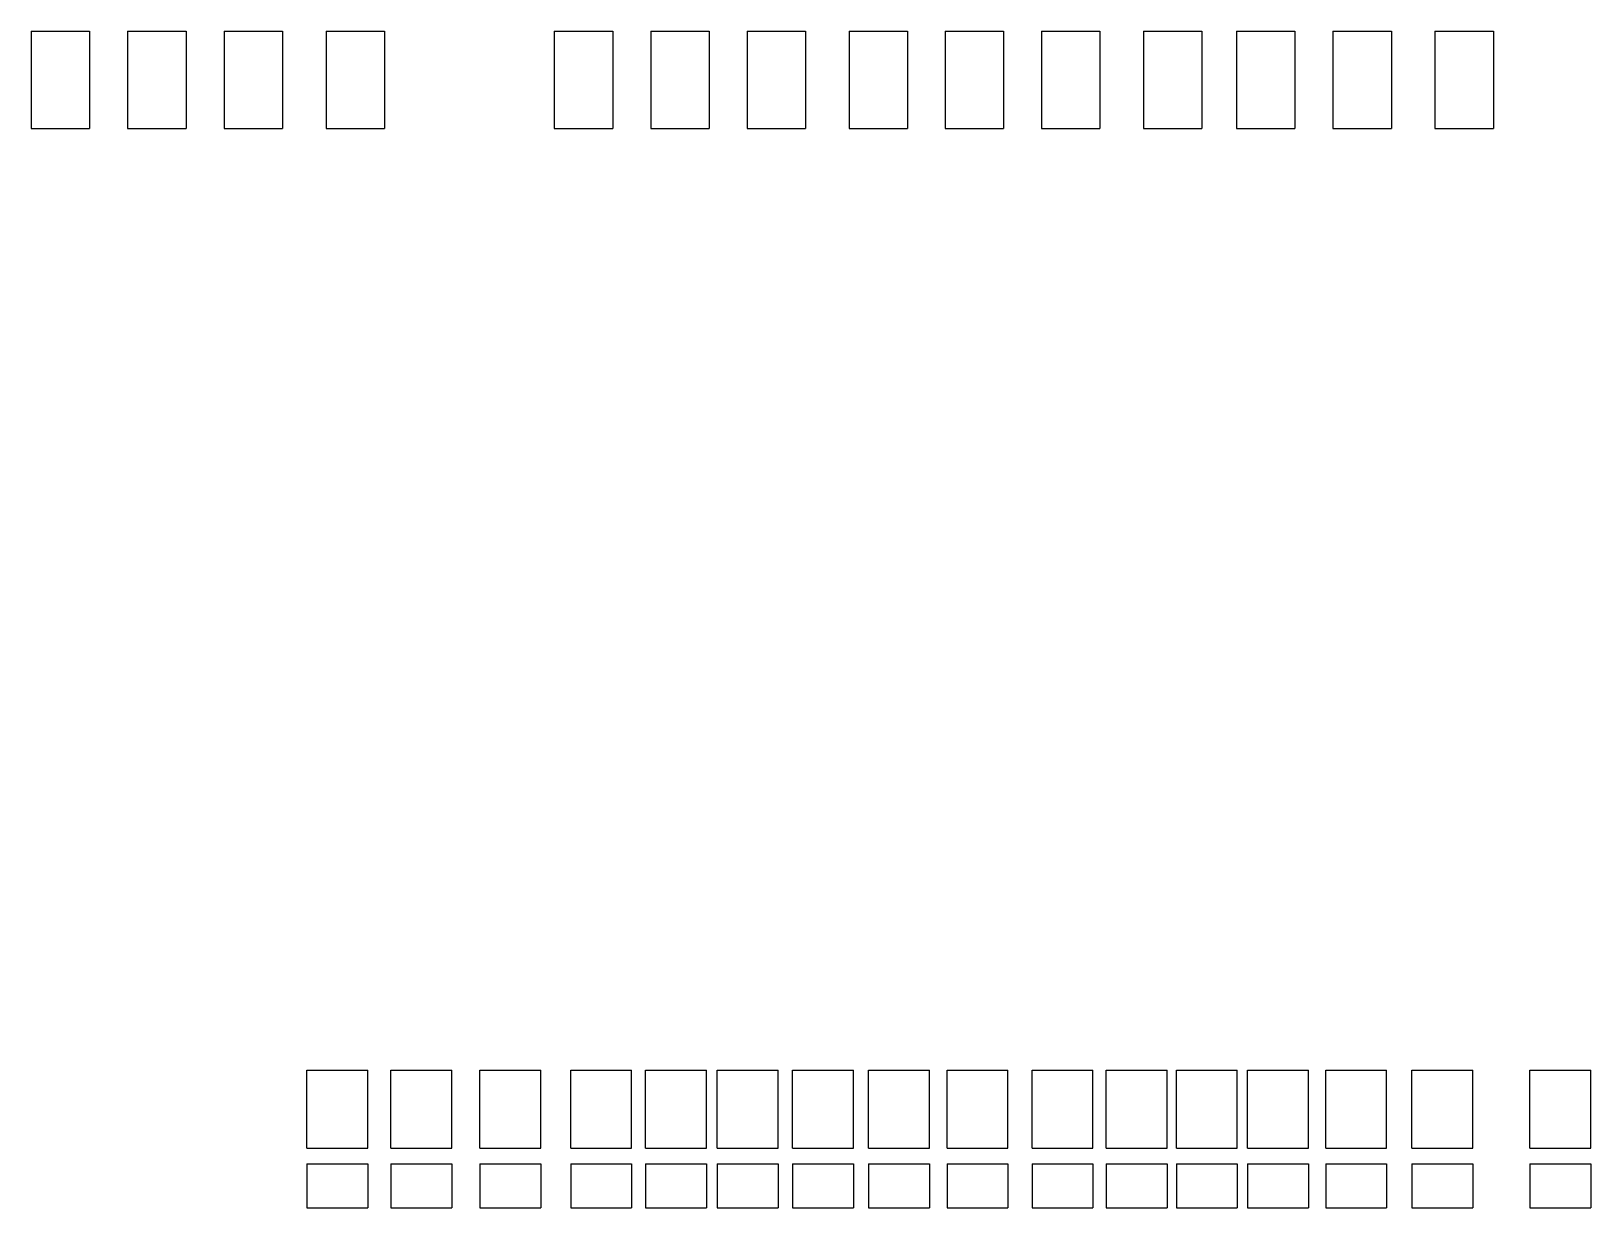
# Model space of a CAD drawing. Header units: millimetres. Extents: x 1478 to 10450, y 2114 to 8349.
# Drawn here: x 5531 to 8733, y 5934 to 8349 of the extents above; entities that cross this region are included whole.
import ezdxf

# ---------------------------------------------------------------- set-up
doc = ezdxf.new("R2010")
doc.units = ezdxf.units.MM
doc.layers.add('GK - płyta', color=110, linetype='Continuous')
doc.layers.add('Szkic', color=6, linetype='Continuous')
doc.layers.get('GK - płyta').off()

# ---------------------------------------------------------------- blocks, each defined once
blk = doc.blocks.new('Z$W@#6672')
at = {"layer": 'Szkic'}
for p, q in [((0, 122.7), (0, 282.7)), ((0, 282.7), (125, 282.7)), ((125, 122.7), (125, 282.7)), ((0, 122.7), (125, 122.7)), ((0, 90), (0, 0)), ((0, 90), (125, 90)), ((125, 90), (125, 0)), ((0, 0), (125, 0))]:
    blk.add_line(p, q, dxfattribs=at)
blk = doc.blocks.new('Z$W@#15794')
at = {"layer": 'Szkic'}
for p, q in [((0, 200), (0, 0)), ((0, 200), (120, 200)), ((120, 200), (120, 0)), ((0, 0), (120, 0))]:
    blk.add_line(p, q, dxfattribs=at)

msp = doc.modelspace()

# ---------------------------------------------------------------- block references
at = {"layer": 'GK - płyta'}
for p in [(5531.274, 8149.332), (5729.253, 8149.332), (5927.232, 8149.332), (6136.606, 8149.332), (6604.93, 8149.332), (6802.909, 8149.332), (7000.888, 8149.332), (7210.261, 8149.332), (7407.062, 8149.332), (7605.041, 8149.332), (7814.414, 8149.332), (8005.233, 8149.332), (8203.212, 8149.332), (8412.586, 8149.332)]:
    msp.add_blockref('Z$W@#15794', p, dxfattribs=at)
at = {"layer": 'Szkic'}
for p in [(6097.206, 5934.158), (6269.704, 5934.158), (6452.35, 5934.158), (6638.8, 5934.158), (6792.272, 5934.158), (6939.403, 5934.158), (7094.144, 5934.158), (7250.153, 5934.158), (7411.236, 5934.158), (7585.764, 5934.158), (7737.968, 5934.158), (7882.055, 5934.158), (8028.171, 5934.158), (8188.493, 5934.158), (8365.603, 5934.158), (8607.654, 5934.158)]:
    msp.add_blockref('Z$W@#6672', p, dxfattribs=at)

doc.saveas('drawing.dxf')
